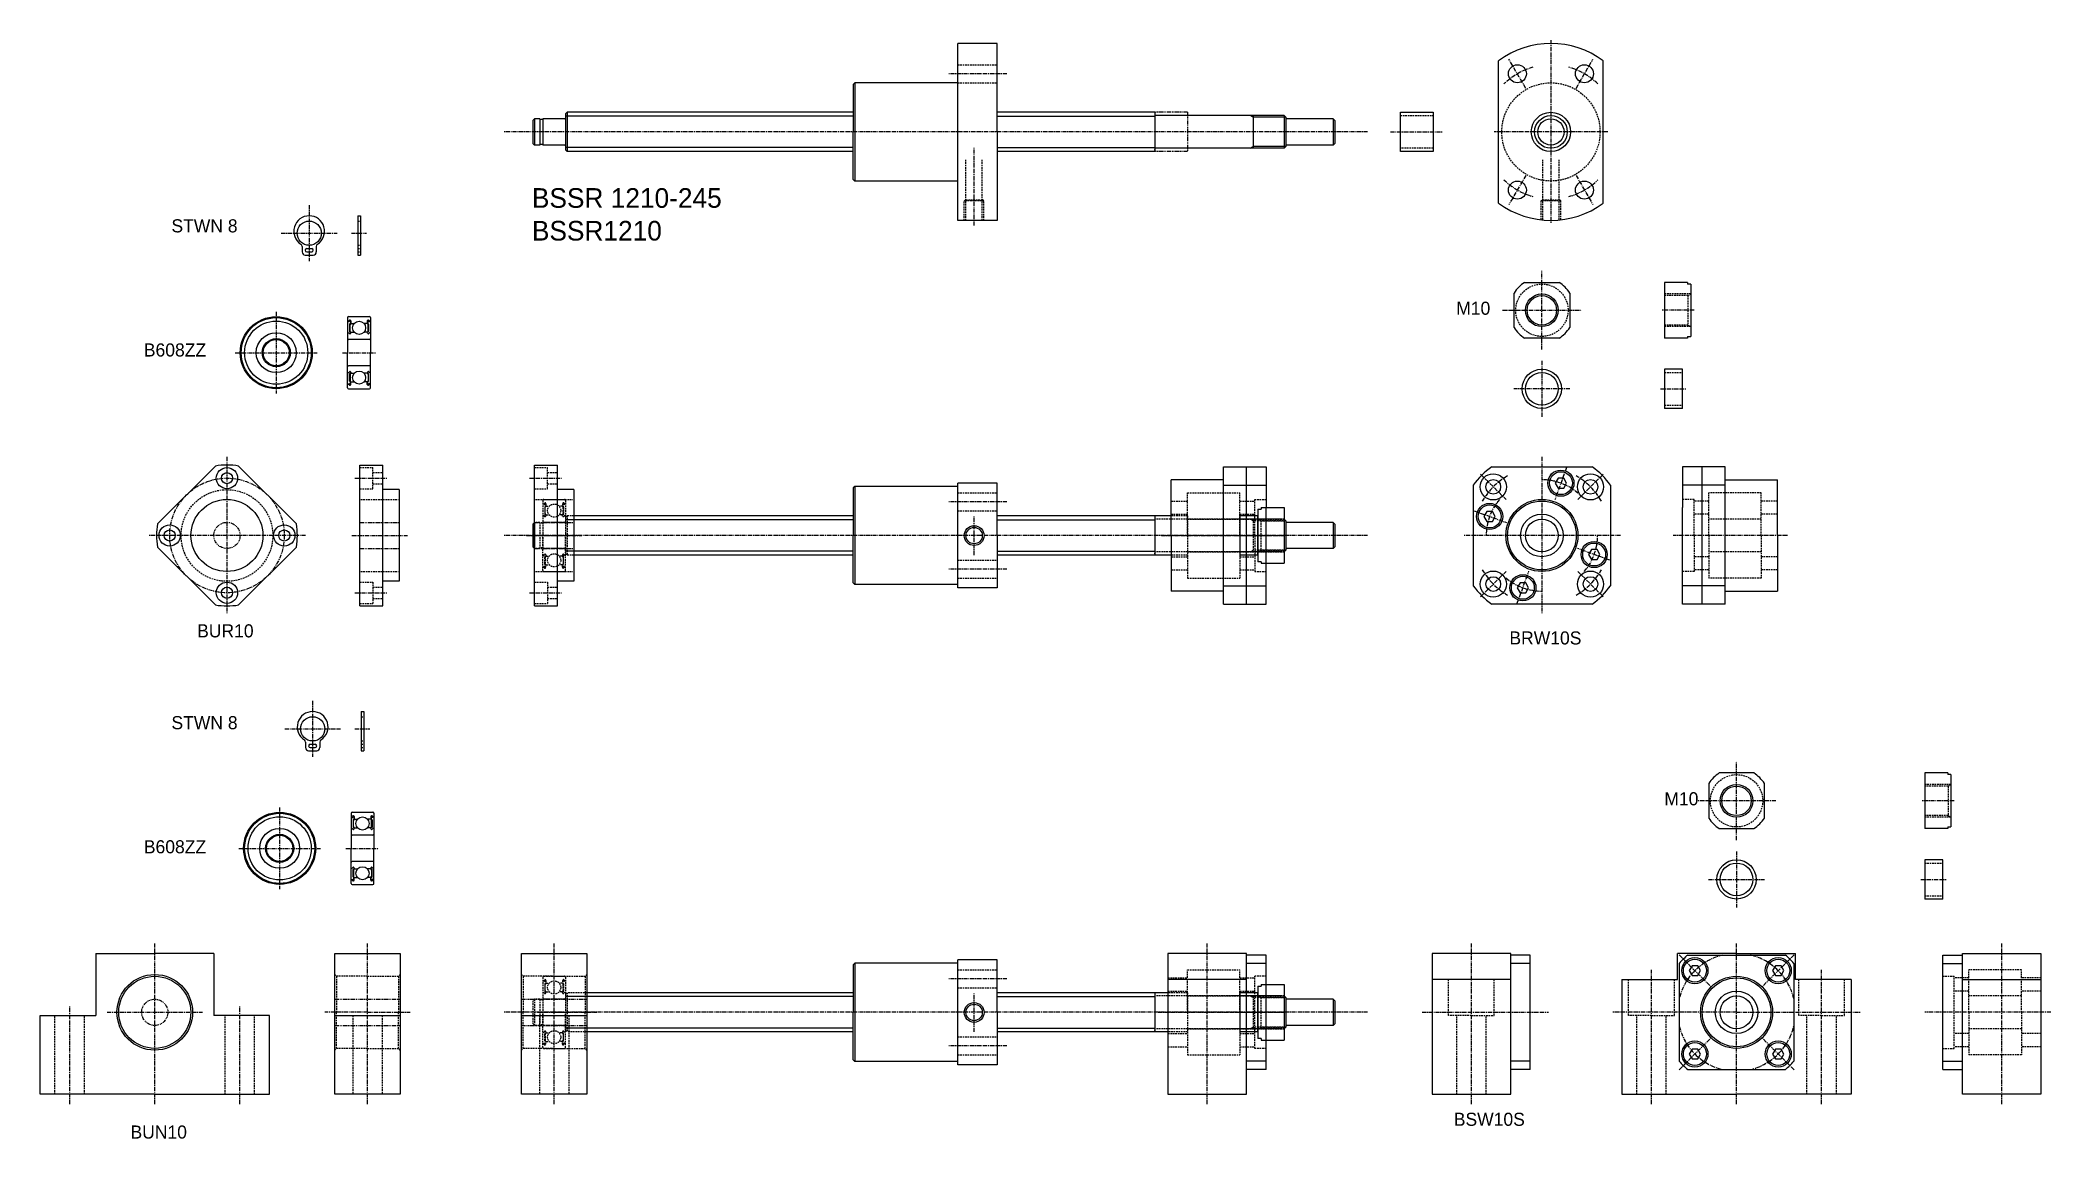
# Model space of a CAD drawing. Extents: x -131 to 484, y -252 to 84.
import ezdxf

# ---------------------------------------------------------------- set-up
doc = ezdxf.new("R2010")
doc.units = 0
for name, pattern in [('CENTER', [2, 1.25, -0.25, 0.25, -0.25]), ('DASHED', [0.75, 0.5, -0.25]), ('PHANTOM', [2.5, 1.25, -0.25, 0.25, -0.25, 0.25, -0.25])]:
    doc.linetypes.add(name, pattern=pattern)
doc.layers.get('0').update_dxf_attribs({"linetype": 'CONTINUOUS'})
doc.layers.add('CENTER', color=1, linetype='CENTER')

msp = doc.modelspace()

# ---------------------------------------------------------------- texts
at = {"color": 7, "linetype": 'CONTINUOUS'}
for s, p in [('BSSR 1210-245', (19.7, 32.53)), ('BSSR1210', (19.7, 22.53))]:
    msp.add_text(s, height=6, dxfattribs=at).set_placement(p)
for s, p in [('STWN 8', (-90.42, 25.02)), ('M10', (302.07, -0.14)), ('B608ZZ', (-98.85, -12.88)), ('BUR10', (-82.57, -98.65)), ('BRW10S', (318.32, -100.82)), ('STWN 8', (-90.42, -126.69)), ('M10', (365.65, -149.93)), ('B608ZZ', (-98.85, -164.59)), ('BSW10S', (301.33, -247.8)), ('BUN10', (-102.93, -251.7))]:
    msp.add_text(s, height=4).set_placement(p)

# ---------------------------------------------------------------- blocks, each defined once
blk = doc.blocks.new('BSSR1210')
at = {"color": 7, "linetype": 'CONTINUOUS'}
for p, q in [((-12, -27), (-12, 27)), ((0, 27), (-12, 27)), ((0, 0), (0, 27)), ((-43.5, 15), (-44, 14.5)), ((-44, 14.5), (-44, 0)), ((-12, 15), (-43.5, 15)), ((-43.5, 15), (-43.5, -15)), ((-141.3, 4), (-141.8, 3.5)), ((-141.8, 3.5), (-141.8, -3.5)), ((-141.3, 4), (-141.3, -4)), ((-139.7, 4), (-141.3, 4)), ((-139.7, 4), (-139.7, -4)), ((-138.8, 3.8), (-139.7, 3.8)), ((-138.8, 4), (-138.8, -4)), ((-131.99, 4), (-138.8, 4)), ((-131.8, 5.5), (-131.3, 6)), ((-131.8, 5.5), (-131.8, -5.5)), ((-78.8, 6), (-131.3, 6)), ((-131.3, 6), (-131.3, -6)), ((-44, 6), (-78.8, 6)), ((-44, -14.5), (-44, 0)), ((48.2, 6), (0, 6)), ((0, 0), (0, -27)), ((48.2, 6), (48.2, -6)), ((87.7, 5), (48.39, 5)), ((86.7, 5), (71.44, 5)), ((78.2, 5), (78.2, -5)), ((87.7, 5), (87.7, -5)), ((88.2, 4.5), (87.7, 5)), ((88.2, 4.5), (88.2, -4.5)), ((102.7, 4), (88.2, 4)), ((102.7, 4), (102.7, -4)), ((103.2, 3.5), (102.7, 4)), ((103.2, 3.5), (103.2, -3.5)), ((-141.3, -4), (-141.8, -3.5)), ((-139.7, -4), (-141.3, -4)), ((-138.8, -3.8), (-139.7, -3.8)), ((-132, -4), (-138.8, -4)), ((-131.8, -5.5), (-131.3, -6)), ((-78.8, -6), (-131.3, -6)), ((-44, -6), (-78.8, -6)), ((48.2, -6), (0, -6)), ((87.7, -5), (48.4, -5)), ((86.7, -5), (71.44, -5)), ((88.2, -4.5), (87.7, -5)), ((102.7, -4), (88.2, -4)), ((103.2, -3.5), (102.7, -4)), ((-43.5, -15), (-44, -14.5)), ((-12, -15), (-43.5, -15)), ((0, -27), (-12, -27))]:
    blk.add_line(p, q, dxfattribs=at)
at = {"color": 3, "linetype": 'DASHED'}
for p, q in [((-12, 20.5), (0, 20.5)), ((-12, 15), (0, 15)), ((-9.5, -27), (-9.5, -8.5)), ((-4.5, -27), (-4.5, -8.5)), ((-10, -21), (-9.5, -20.71)), ((-10, -27), (-10, -21)), ((-4, -21), (-10, -21)), ((-9.5, -20.71), (-4.5, -20.71)), ((-4, -21), (-4.5, -20.71)), ((-4, -27), (-4, -21))]:
    blk.add_line(p, q, dxfattribs=at)
at = {"color": 3, "linetype": 'CONTINUOUS'}
for p, q in [((-44, 4.8), (-131.8, 4.8)), ((0, 4.8), (48.2, 4.8)), ((78.2, 4.5), (77.33, 5)), ((88.2, 4.5), (78.2, 4.5)), ((-44, -4.8), (-131.8, -4.8)), ((0, -4.8), (48.2, -4.8)), ((77.33, -5), (78.2, -4.5)), ((88.2, -4.5), (78.2, -4.5))]:
    blk.add_line(p, q, dxfattribs=at)
at = {"color": 3, "linetype": 'PHANTOM'}
for p, q in [((58.2, 6), (48.2, 6)), ((58.2, 6), (58.2, -6)), ((58.2, -6), (48.2, -6))]:
    blk.add_line(p, q, dxfattribs=at)
at = {"color": 7, "linetype": 'CONTINUOUS'}
for centre, start, end in [((-132, 4.2), 270, 0), ((48.4, 5.2), 180, 270), ((-132, -4.2), 0, 90), ((48.4, -5.2), 90, 180)]:
    blk.add_arc(centre, 0.2, start, end, dxfattribs=at)
blk.add_point((48.2, -5.5), dxfattribs=at)
at = {"layer": 'CENTER', "color": 1, "linetype": 'CENTER'}
for p, q in [((3, 17.75), (-15, 17.75)), ((113.2, 0), (-150.8, 0)), ((-7, -28.61), (-7, -4.85))]:
    blk.add_line(p, q, dxfattribs=at)
blk = doc.blocks.new('BUN10-H')
at = {"color": 7, "linetype": 'CONTINUOUS'}
for p, q in [((-18, 0), (0, 0)), ((-18, 0), (-18, -19)), ((18, 0), (0, 0)), ((18, 0), (18, -19)), ((-35, -43), (-35, -19)), ((35, -43), (35, -19)), ((0, -43), (-35, -43)), ((0, -43), (35, -43))]:
    blk.add_line(p, q, dxfattribs=at)
at = {"color": 3, "linetype": 'DASHED'}
for p, q in [((-30.5, -43), (-30.5, -19)), ((-21.5, -43), (-21.5, -19)), ((21.5, -43), (21.5, -19)), ((30.5, -43), (30.5, -19))]:
    blk.add_line(p, q, dxfattribs=at)
at = {"color": 7, "linetype": 'CONTINUOUS'}
for points in [[(-35, -19), (-18, -19)], [(35, -19), (18, -19)]]:
    blk.add_lwpolyline(points, dxfattribs=at)
for radius in [11.55, 11]:
    blk.add_circle((0, -18), radius, dxfattribs=at)
at = {"color": 3, "linetype": 'PHANTOM'}
blk.add_circle((0, -18), 4, dxfattribs=at)
at = {"layer": 'CENTER', "color": 1, "linetype": 'CENTER'}
for p, q in [((0, -46), (0, 3)), ((-26, -46), (-26, -16)), ((-14.55, -18), (14.55, -18)), ((26, -46), (26, -16))]:
    blk.add_line(p, q, dxfattribs=at)
blk = doc.blocks.new('BUN10-V')
at = {"color": 7, "linetype": 'CONTINUOUS'}
for p, q in [((-20, -25), (-20, 18)), ((-20, 18), (0, 18)), ((0, 18), (0, -25)), ((-20, -1), (0, -1)), ((0, -25), (-20, -25))]:
    blk.add_line(p, q, dxfattribs=at)
at = {"color": 3, "linetype": 'DASHED'}
for p, q in [((-20, 11.55), (-19.45, 11)), ((-19.45, 11), (-19.45, 0)), ((-10, 11), (-19.45, 11)), ((-10, 11), (-0.55, 11)), ((0, 11.55), (-0.55, 11)), ((-0.55, 11), (-0.55, 0)), ((-19.45, -11), (-19.45, 0)), ((-0.55, -11), (-0.55, 0)), ((-14.5, -1), (-14.5, -25)), ((-5.5, -1), (-5.5, -25)), ((-20, -11.55), (-19.45, -11)), ((-10, -11), (-19.45, -11)), ((-10, -11), (-0.55, -11)), ((0, -11.55), (-0.55, -11))]:
    blk.add_line(p, q, dxfattribs=at)
at = {"color": 3, "linetype": 'PHANTOM'}
for p, q in [((-20, 4), (0, 4)), ((-20, -4), (0, -4))]:
    blk.add_line(p, q, dxfattribs=at)
at = {"layer": 'CENTER', "color": 1, "linetype": 'CENTER'}
for p, q in [((-10, -28), (-10, 21)), ((-10, 0), (-23, 0)), ((-10, 0), (3, 0))]:
    blk.add_line(p, q, dxfattribs=at)
blk = doc.blocks.new('BUR10-H')
at = {"color": 7, "linetype": 'CONTINUOUS'}
for p, q in [((-21.21, 3.54), (-3.54, 21.21)), ((21.21, 3.54), (3.54, 21.21)), ((-3.54, -21.21), (-21.21, -3.54)), ((3.54, -21.21), (21.21, -3.54))]:
    blk.add_line(p, q, dxfattribs=at)
for centre, radius in [((0, 17.5), 3.25), ((0, 17.5), 1.7), ((0, 0), 11), ((-17.5, 0), 3.25), ((-17.5, 0), 1.7), ((17.5, 0), 3.25), ((17.5, 0), 1.7), ((0, -17.5), 3.25), ((0, -17.5), 1.7)]:
    blk.add_circle(centre, radius, dxfattribs=at)
at = {"color": 3, "linetype": 'DASHED'}
blk.add_circle((0, 0), 14, dxfattribs=at)
at = {"color": 3, "linetype": 'PHANTOM'}
blk.add_circle((0, 0), 4, dxfattribs=at)
at = {"color": 7, "linetype": 'CONTINUOUS'}
for start, end in [(80.51598, 99.48402), (170.51598, 189.48402), (350.51598, 9.48402), (260.51598, 279.48402)]:
    blk.add_arc((0, 0), 21.5, start, end, dxfattribs=at)
at = {"layer": 'CENTER'}
blk.add_line((0, 24), (0, -24), dxfattribs=at)
at = {"layer": 'CENTER', "linetype": 'CENTER'}
blk.add_line((24, 0), (-24, 0), dxfattribs=at)
blk.add_circle((0, 0), 17.5, dxfattribs=at)
blk = doc.blocks.new('BUR10-V')
at = {"color": 7, "linetype": 'CONTINUOUS'}
for p, q in [((-12, -21.5), (-12, 21.5)), ((-12, 21.5), (-5, 21.5)), ((-5, -21.5), (-5, 21.5)), ((0, 14), (-5, 14)), ((0, 14), (0, -14)), ((0, -14), (-5, -14)), ((-12, -21.5), (-5, -21.5))]:
    blk.add_line(p, q, dxfattribs=at)
at = {"color": 3, "linetype": 'DASHED'}
for p, q in [((-12, 20.75), (-8, 20.75)), ((-8, 14.25), (-8, 20.75)), ((-8, 19.2), (-5, 19.2)), ((-12, 14.25), (-8, 14.25)), ((-8, 15.8), (-5, 15.8)), ((-11.7, 11), (-0.3, 11)), ((-11.7, -11), (-0.3, -11)), ((-12, -14.25), (-8, -14.25)), ((-8, -14.25), (-8, -20.75)), ((-8, -15.8), (-5, -15.8)), ((-12, -20.75), (-8, -20.75)), ((-8, -19.2), (-5, -19.2))]:
    blk.add_line(p, q, dxfattribs=at)
at = {"color": 3, "linetype": 'PHANTOM'}
for p, q in [((-12, 4), (0, 4)), ((-12, -4), (0, -4))]:
    blk.add_line(p, q, dxfattribs=at)
at = {"layer": 'CENTER', "linetype": 'CENTER'}
for p, q in [((-13.5, 17.5), (-3.5, 17.5)), ((-14.5, 0), (2.5, 0)), ((-13.5, -17.5), (-3.5, -17.5))]:
    blk.add_line(p, q, dxfattribs=at)
blk = doc.blocks.new('BSW10S-H')
at = {"color": 7, "linetype": 'CONTINUOUS'}
for p, q in [((0, 43), (-18, 43)), ((-18, 35), (-18, 43)), ((0, 43), (18, 43)), ((18, 35), (18, 43)), ((-17.5, 39.92), (-17.5, 10.08)), ((-14.92, 42.5), (14.92, 42.5)), ((17.5, 39.92), (17.5, 10.08)), ((-35, 35), (-35, 0)), ((-35, 35), (-18, 35)), ((35, 35), (18, 35)), ((35, 35), (35, 0)), ((-14.92, 7.5), (14.92, 7.5)), ((-35, 0), (0, 0)), ((35, 0), (0, 0))]:
    blk.add_line(p, q, dxfattribs=at)
at = {"color": 3, "linetype": 'DASHED'}
for p, q in [((-33, 24), (-33, 35)), ((-19, 24), (-19, 35)), ((19, 24), (19, 35)), ((33, 24), (33, 35)), ((-26, 24), (-33, 24)), ((-30.5, 0), (-30.5, 24)), ((-26, 24), (-19, 24)), ((-21.5, 0), (-21.5, 24)), ((26, 24), (19, 24)), ((21.5, 0), (21.5, 24)), ((26, 24), (33, 24)), ((30.5, 0), (30.5, 24))]:
    blk.add_line(p, q, dxfattribs=at)
for points in [[(-13.59, 39.23), (-14.46, 37.73), (-13.59, 36.23), (-11.86, 36.23), (-11, 37.73), (-11.86, 39.23)], [(11.86, 39.23), (11, 37.73), (11.86, 36.23), (13.59, 36.23), (14.46, 37.73), (13.59, 39.23)], [(-13.59, 13.77), (-14.46, 12.27), (-13.59, 10.77), (-11.86, 10.77), (-11, 12.27), (-11.86, 13.77)], [(11.86, 13.77), (11, 12.27), (11.86, 10.77), (13.59, 10.77), (14.46, 12.27), (13.59, 13.77)]]:
    blk.add_lwpolyline(points, close=True)
at = {"color": 7, "linetype": 'CONTINUOUS'}
for centre, radius in [((-12.73, 37.73), 4), ((-12.73, 37.73), 3.5), ((12.73, 37.73), 4), ((12.73, 37.73), 3.5), ((0, 25), 11), ((0, 25), 6.5), ((0, 25), 5), ((-12.73, 12.27), 4), ((-12.73, 12.27), 3.5), ((12.73, 12.27), 4), ((12.73, 12.27), 3.5)]:
    blk.add_circle(centre, radius, dxfattribs=at)
blk.add_circle((0, 25), 10.5)
for start, end in [(130.45908, 139.54092), (40.45908, 49.54092), (220.45908, 229.54092), (310.45908, 319.54092)]:
    blk.add_arc((0, 25), 23, start, end, dxfattribs=at)
at = {"layer": 'CENTER', "color": 1, "linetype": 'CENTER'}
for p, q in [((0, -3), (0, 46)), ((-26, -3), (-26, 38)), ((-17.55, 42.55), (-7.9, 32.9)), ((17.55, 42.55), (7.9, 32.9)), ((26, -3), (26, 38)), ((0, 25), (-38, 25)), ((0, 25), (38, 25)), ((-17.55, 7.45), (-7.9, 17.1)), ((17.55, 7.45), (7.9, 17.1))]:
    blk.add_line(p, q, dxfattribs=at)
for start, end in [(103.5362, 166.4638), (13.5362, 76.4638), (193.5362, 256.4638), (283.5362, 346.4638)]:
    blk.add_arc((0, 25), 18, start, end, dxfattribs=at)
blk = doc.blocks.new('BSW10S-V')
at = {"color": 7, "linetype": 'CONTINUOUS'}
for p, q in [((-30, -17.5), (-30, 17.5)), ((-30, 17.5), (-24, 17.5)), ((-30, 14.92), (-24, 14.92)), ((-24, 18), (0, 18)), ((-24, 17.15), (-24, 18)), ((-24, -17.15), (-24, 17.15)), ((0, 18), (0, -25)), ((-24, 10), (0, 10)), ((-30, -14.92), (-24, -14.92)), ((-30, -17.5), (-24, -17.5)), ((-24, -25), (-24, -17.15)), ((0, -25), (-24, -25))]:
    blk.add_line(p, q, dxfattribs=at)
at = {"color": 3, "linetype": 'DASHED'}
for p, q in [((-6, 13), (-22, 13)), ((-22, 0), (-22, 13)), ((-6, 0), (-6, 13)), ((-30, 11), (-26.5, 11)), ((-26.5, -11), (-26.5, 11)), ((-22, 10.5), (-26.5, 10.5)), ((-22, 6.5), (-26.5, 6.5)), ((0, 10.5), (-6, 10.5)), ((0, 6.5), (-6, 6.5)), ((-6, 5), (-22, 5)), ((-22, 0), (-22, -13)), ((-6, 0), (-6, -13)), ((-6, -5), (-22, -5)), ((-30, -11), (-26.5, -11)), ((-22, -6.5), (-26.5, -6.5)), ((-22, -10.5), (-26.5, -10.5)), ((0, -6.5), (-6, -6.5)), ((0, -10.5), (-6, -10.5)), ((-6, -13), (-22, -13))]:
    blk.add_line(p, q, dxfattribs=at)
at = {"layer": 'CENTER', "color": 1, "linetype": 'CENTER'}
for p, q in [((-12, -28), (-12, 21)), ((3, 0), (-35.5, 0))]:
    blk.add_line(p, q, dxfattribs=at)
blk = doc.blocks.new('M10NAT-V')
at = {"color": 7, "linetype": 'CONTINUOUS'}
for p, q in [((7, 8.5), (0, 8.5)), ((0, 8.5), (0, -8.5)), ((7, 8.5), (7, 8)), ((8, 8), (7, 8)), ((8, 8), (8, -8)), ((7, -8.5), (0, -8.5)), ((7, -8), (7, -8.5)), ((7, -8), (8, -8))]:
    blk.add_line(p, q, dxfattribs=at)
at = {"color": 3, "linetype": 'DASHED'}
for p, q in [((8, 5), (0, 5)), ((7.13, 4.5), (0, 4.5)), ((7.13, 4.5), (8, 5)), ((7.13, 4.5), (7.13, -4.5)), ((7.13, -4.5), (0, -4.5)), ((8, -5), (0, -5)), ((7.13, -4.5), (8, -5))]:
    blk.add_line(p, q, dxfattribs=at)
at = {"layer": 'CENTER', "color": 1, "linetype": 'CENTER'}
blk.add_line((9, 0), (-1, 0), dxfattribs=at)
blk = doc.blocks.new('BRW10S-V')
at = {"color": 7, "linetype": 'CONTINUOUS'}
for p, q in [((-29, 21), (-29, 8.5)), ((-16, 21), (-29, 21)), ((-23, -21), (-23, 21)), ((-16, -21), (-16, 21)), ((-16, 15.33), (-29, 15.33)), ((-16, 17), (0, 17)), ((0, 0), (0, 17)), ((-29, -8.5), (-29, 8.5)), ((0, 0), (0, -17)), ((-29, -21), (-29, -8.5)), ((-16, -15.33), (-29, -15.33)), ((-16, -17), (0, -17)), ((-16, -21), (-29, -21))]:
    blk.add_line(p, q, dxfattribs=at)
at = {"color": 3, "linetype": 'DASHED'}
for p, q in [((-5, 13), (-21, 13)), ((-21, 0), (-21, 13)), ((-5, 0), (-5, 13)), ((-25.5, 11), (-29, 11)), ((-25.5, 0), (-25.5, 11)), ((-21, 10.5), (-25.5, 10.5)), ((-21, 6.5), (-25.5, 6.5)), ((0, 10.5), (-5, 10.5)), ((0, 6.5), (-5, 6.5)), ((-25.5, 0), (-25.5, -11)), ((-5, 5), (-21, 5)), ((-21, 0), (-21, -13)), ((-5, 0), (-5, -13)), ((-5, -5), (-21, -5)), ((-25.5, -11), (-29, -11)), ((-21, -6.5), (-25.5, -6.5)), ((-21, -10.5), (-25.5, -10.5)), ((0, -6.5), (-5, -6.5)), ((0, -10.5), (-5, -10.5)), ((-5, -13), (-21, -13))]:
    blk.add_line(p, q, dxfattribs=at)
at = {"layer": 'CENTER', "color": 1, "linetype": 'CENTER'}
blk.add_line((3, 0), (-31.85, 0), dxfattribs=at)
blk = doc.blocks.new('BRW10S-H')
at = {"color": 7, "linetype": 'CONTINUOUS'}
for p, q in [((-15.33, 21), (15.33, 21)), ((-21, 15.33), (-21, -15.33)), ((21, 15.33), (21, -15.33)), ((15.33, -21), (-15.33, -21))]:
    blk.add_line(p, q, dxfattribs=at)
for points in [[(4.95, 17.47), (4.08, 15.97), (4.95, 14.47), (6.68, 14.47), (7.55, 15.97), (6.68, 17.47)], [(-16.84, 7.31), (-17.71, 5.81), (-16.84, 4.31), (-15.11, 4.31), (-14.24, 5.81), (-15.11, 7.31)], [(15.11, -4.31), (14.24, -5.81), (15.11, -7.31), (16.84, -7.31), (17.71, -5.81), (16.84, -4.31)], [(-6.68, -14.47), (-7.55, -15.97), (-6.68, -17.47), (-4.95, -17.47), (-4.08, -15.97), (-4.95, -14.47)]]:
    blk.add_lwpolyline(points, close=True)
for centre, radius in [((-14.85, 14.85), 4), ((5.81, 15.97), 4), ((14.85, 14.85), 4), ((-14.85, 14.85), 2.25), ((14.85, 14.85), 2.25), ((-15.97, 5.81), 4), ((0, 0), 6.5), ((0, 0), 5), ((15.97, -5.81), 4), ((-14.85, -14.85), 4), ((-5.81, -15.97), 4), ((14.85, -14.85), 4), ((-14.85, -14.85), 2.25), ((14.85, -14.85), 2.25)]:
    blk.add_circle(centre, radius, dxfattribs=at)
for centre, radius in [((5.81, 15.97), 3.5), ((-15.97, 5.81), 3.5), ((0, 0), 11), ((0, 0), 10.5), ((15.97, -5.81), 3.5), ((-5.81, -15.97), 3.5)]:
    blk.add_circle(centre, radius)
for start, end in [(126.12893, 143.87107), (36.12893, 53.87107), (216.12893, 233.87107), (306.12893, 323.87107)]:
    blk.add_arc((0, 0), 26, start, end, dxfattribs=at)
at = {"layer": 'CENTER', "color": 1, "linetype": 'CENTER'}
for p, q in [((-18.74, 18.74), (-10.96, 10.96)), ((0, 24), (0, -24)), ((7.54, 20.72), (3.95, 10.85)), ((18.74, 18.74), (10.96, 10.96)), ((-20.72, 7.54), (-10.85, 3.95)), ((24, 0), (-24, 0)), ((20.72, -7.54), (10.85, -3.95)), ((-18.74, -18.74), (-10.96, -10.96)), ((-7.54, -20.72), (-3.95, -10.85)), ((18.74, -18.74), (10.96, -10.96))]:
    blk.add_line(p, q, dxfattribs=at)
for start, end in [(119.95074, 150.04926), (29.95074, 60.04926), (209.95074, 240.04926), (299.95074, 330.04926)]:
    blk.add_arc((0, 0), 21, start, end, dxfattribs=at)
at = {"layer": 'CENTER'}
for start, end in [(49.6715, 90.3285), (139.6715, 180.3285), (319.6715, 0.3285), (229.6715, 270.3285)]:
    blk.add_arc((0, 0), 17, start, end, dxfattribs=at)
blk = doc.blocks.new('SP10S')
at = {"color": 7, "linetype": 'CONTINUOUS'}
for p, q in [((0, 6), (0, -6)), ((5.5, 6), (0, 6)), ((5.5, -6), (5.5, 6)), ((5.5, -6), (0, -6))]:
    blk.add_line(p, q, dxfattribs=at)
at = {"color": 3, "linetype": 'DASHED'}
for p, q in [((0, 5), (5.5, 5)), ((0, -5), (5.5, -5))]:
    blk.add_line(p, q, dxfattribs=at)
at = {"layer": 'CENTER', "color": 1, "linetype": 'CENTER'}
blk.add_line((-1.25, 0), (6.75, 0), dxfattribs=at)
blk = doc.blocks.new('B608ZZ')
at = {"color": 3, "linetype": 'DASHED'}
for p, q in [((0, 10.7), (0, 0)), ((0, 9.75), (0.1, 9.65)), ((0.1, 9.65), (0.33, 9.65)), ((0.3, 11), (6.7, 11)), ((0.33, 9.65), (0.44, 9.83)), ((0.38, 9.47), (0.5, 9.4)), ((0.45, 9.58), (0.56, 9.77)), ((0.56, 9.52), (0.45, 9.58)), ((0.5, 9.4), (0.56, 9.52)), ((0.87, 8.95), (0.6, 8.68)), ((0.6, 8.68), (0.6, 6.5)), ((1, 8.89), (0.73, 8.63)), ((0.73, 6.5), (0.73, 8.63)), ((0.93, 6.5), (0.73, 6.5)), ((0.73, 6.36), (0.93, 6.36)), ((0.87, 9.68), (0.87, 8.95)), ((0.93, 6.36), (0.93, 6.5)), ((0.93, 5.92), (1.04, 6.21)), ((1, 9.68), (1, 8.89)), ((1, 9.05), (1.1, 8.95)), ((1.04, 6.21), (1.14, 6.3)), ((1.1, 8.95), (2.02, 8.95)), ((1.14, 6.3), (1.98, 6.3)), ((5.9, 8.95), (4.98, 8.95)), ((5.86, 6.3), (5.02, 6.3)), ((5.96, 6.21), (5.86, 6.3)), ((6, 9.05), (5.9, 8.95)), ((6.07, 5.92), (5.96, 6.21)), ((6, 9.68), (6, 8.89)), ((6, 8.89), (6.27, 8.63)), ((6.07, 6.5), (6.27, 6.5)), ((6.07, 6.36), (6.07, 6.5)), ((6.27, 6.36), (6.07, 6.36)), ((6.13, 9.68), (6.13, 8.95)), ((6.13, 8.95), (6.4, 8.68)), ((6.27, 6.5), (6.27, 8.63)), ((6.4, 8.68), (6.4, 6.5)), ((6.55, 9.58), (6.44, 9.77)), ((6.44, 9.52), (6.55, 9.58)), ((6.5, 9.4), (6.44, 9.52)), ((6.62, 9.47), (6.5, 9.4)), ((6.67, 9.65), (6.56, 9.83)), ((6.9, 9.65), (6.67, 9.65)), ((7, 9.75), (6.9, 9.65)), ((7, 10.7), (7, 0)), ((0, 6), (0.1, 6.1)), ((0, -10.7), (0, 0)), ((0.1, 6.1), (0.33, 6.1)), ((6.7, 4), (0.3, 4)), ((0.33, 6.1), (0.55, 5.84)), ((6.67, 6.1), (6.45, 5.84)), ((6.9, 6.1), (6.67, 6.1)), ((7, 6), (6.9, 6.1)), ((7, -10.7), (7, 0)), ((0, -6), (0.1, -6.1)), ((0.1, -6.1), (0.33, -6.1)), ((6.7, -4), (0.3, -4)), ((0.33, -6.1), (0.55, -5.84)), ((0.93, -5.92), (1.04, -6.21)), ((6.07, -5.92), (5.96, -6.21)), ((6.67, -6.1), (6.45, -5.84)), ((6.9, -6.1), (6.67, -6.1)), ((7, -6), (6.9, -6.1)), ((7, -5.35), (7, -5.35)), ((0, -9.75), (0.1, -9.65)), ((0.1, -9.65), (0.33, -9.65)), ((0.3, -11), (6.7, -11)), ((0.33, -9.65), (0.44, -9.83)), ((0.38, -9.47), (0.5, -9.4)), ((0.56, -9.52), (0.45, -9.58)), ((0.45, -9.58), (0.56, -9.77)), ((0.5, -9.4), (0.56, -9.52)), ((0.6, -8.68), (0.6, -6.5)), ((0.87, -8.95), (0.6, -8.68)), ((0.73, -6.36), (0.93, -6.36)), ((0.73, -6.5), (0.73, -8.63)), ((0.93, -6.5), (0.73, -6.5)), ((1, -8.89), (0.73, -8.63)), ((0.87, -9.68), (0.87, -8.95)), ((0.93, -6.36), (0.93, -6.5)), ((1, -9.68), (1, -8.89)), ((1, -9.05), (1.1, -8.95)), ((1.04, -6.21), (1.14, -6.3)), ((1.1, -8.95), (2.02, -8.95)), ((1.14, -6.3), (1.98, -6.3)), ((5.9, -8.95), (4.98, -8.95)), ((5.86, -6.3), (5.02, -6.3)), ((5.96, -6.21), (5.86, -6.3)), ((6, -9.05), (5.9, -8.95)), ((6, -8.89), (6.27, -8.63)), ((6, -9.68), (6, -8.89)), ((6.27, -6.36), (6.07, -6.36)), ((6.07, -6.36), (6.07, -6.5)), ((6.07, -6.5), (6.27, -6.5)), ((6.13, -8.95), (6.4, -8.68)), ((6.13, -9.68), (6.13, -8.95)), ((6.27, -6.5), (6.27, -8.63)), ((6.4, -8.68), (6.4, -6.5)), ((6.5, -9.4), (6.44, -9.52)), ((6.44, -9.52), (6.55, -9.58)), ((6.55, -9.58), (6.44, -9.77)), ((6.62, -9.47), (6.5, -9.4)), ((6.67, -9.65), (6.56, -9.83)), ((6.9, -9.65), (6.67, -9.65)), ((7, -9.75), (6.9, -9.65)), ((7, -8.03), (7, -8.02))]:
    blk.add_line(p, q, dxfattribs=at)
for centre in [(3.5, 7.6), (3.5, -7.6)]:
    blk.add_circle(centre, 2, dxfattribs=at)
for centre, radius, start, end in [((0.3, 10.7), 0.3, 90, 180), ((0.45, 9.58), 0.133, 149.9969, 240.00125), ((0.7, 9.68), 0.299, 0, 150.00017), ((0.7, 9.68), 0.166, 0, 150.00436), ((0.73, 6.5), 0.133, 180.00005, 270.00003), ((6.3, 9.68), 0.299, 29.99983, 180), ((6.3, 9.68), 0.166, 29.99564, 180), ((6.27, 6.5), 0.133, 269.99997, 359.99995), ((6.55, 9.58), 0.133, 299.99875, 30.0031), ((6.7, 10.7), 0.3, 0, 90), ((0.3, 4.3), 0.3, 180, 270), ((0.72, 5.98), 0.224, 220.00096, 343.1517), ((6.28, 5.98), 0.224, 196.8483, 319.99904), ((6.7, 4.3), 0.3, 270, 0), ((0.3, -4.3), 0.3, 90, 180), ((0.72, -5.98), 0.224, 16.8483, 139.99904), ((6.28, -5.98), 0.224, 40.00096, 163.1517), ((6.7, -4.3), 0.3, 0, 90), ((0.3, -10.7), 0.3, 180, 270), ((0.45, -9.58), 0.133, 119.99875, 210.0031), ((0.7, -9.68), 0.299, 209.99983, 0), ((0.7, -9.68), 0.166, 209.99564, 0), ((0.73, -6.5), 0.133, 89.99997, 179.99995), ((6.3, -9.68), 0.299, 180, 330.00017), ((6.3, -9.68), 0.166, 180, 330.00436), ((6.27, -6.5), 0.133, 0.00005, 90.00003), ((6.55, -9.58), 0.133, 329.9969, 60.00125), ((6.7, -10.7), 0.3, 270, 0)]:
    blk.add_arc(centre, radius, start, end, dxfattribs=at)
at = {"layer": 'CENTER', "color": 1, "linetype": 'CENTER'}
blk.add_line((-1.56, 0), (8.49, 0), dxfattribs=at)
blk = doc.blocks.new('BSSR1210-2')
at = {"color": 7, "linetype": 'CONTINUOUS'}
for p, q in [((-43.5, 15), (-44, 14.5)), ((-44, 14.5), (-44, 0)), ((-12, 15), (-43.5, 15)), ((-43.5, 15), (-43.5, -15)), ((-12, -16), (-12, 16)), ((0, 16), (-12, 16)), ((0, 0), (0, 16)), ((-141.3, 4), (-141.8, 3.5)), ((-141.8, 3.5), (-141.8, -3.5)), ((-141.3, 4), (-141.3, -4)), ((-78.8, 6), (-129.3, 6)), ((-44, 6), (-78.8, 6)), ((-44, -14.5), (-44, 0)), ((48.2, 6), (0, 6)), ((0, 0), (0, -16)), ((48.2, 6), (48.2, -6)), ((53.2, 6), (48.2, 6)), ((87.7, 5), (87.7, -5)), ((88.2, 4.5), (87.7, 5)), ((88.2, 4.5), (88.2, -4.5)), ((102.7, 4), (88.2, 4)), ((102.7, 4), (102.7, -4)), ((103.2, 3.5), (102.7, 4)), ((103.2, 3.5), (103.2, -3.5)), ((-141.3, -4), (-141.8, -3.5)), ((-78.8, -6), (-129.3, -6)), ((-44, -6), (-78.8, -6)), ((48.2, -6), (0, -6)), ((53.2, -6), (48.2, -6)), ((88.2, -4.5), (87.7, -5)), ((102.7, -4), (88.2, -4)), ((103.2, -3.5), (102.7, -4)), ((-43.5, -15), (-44, -14.5)), ((-12, -15), (-43.5, -15)), ((0, -16), (-12, -16))]:
    blk.add_line(p, q, dxfattribs=at)
at = {"color": 3, "linetype": 'DASHED'}
for p, q in [((-12, 13), (0, 13)), ((-12, 7.5), (0, 7.5)), ((-139.7, 4), (-141.3, 4)), ((-139.7, 4), (-139.7, -4)), ((-138.8, 3.8), (-139.7, 3.8)), ((-131.99, 4), (-138.8, 4)), ((-138.8, 4), (-138.8, -4)), ((-131.8, 5.5), (-131.3, 6)), ((-131.8, 5.5), (-131.8, -5.5)), ((-131.3, 6), (-131.3, -6)), ((-129.3, 6), (-131.3, 6)), ((58.2, 5), (48.39, 5)), ((58.2, 6), (53.2, 6)), ((58.2, 6), (58.2, -6)), ((87.7, 5), (58.2, 5)), ((86.7, 5), (71.44, 5)), ((78.2, 4.5), (77.33, 5)), ((78.2, 5), (78.2, -5)), ((88.2, 4.5), (78.2, 4.5)), ((-139.7, -4), (-141.3, -4)), ((-138.8, -3.8), (-139.7, -3.8)), ((-132, -4), (-138.8, -4)), ((-131.8, -5.5), (-131.3, -6)), ((-129.3, -6), (-131.3, -6)), ((58.2, -5), (48.4, -5)), ((58.2, -6), (53.2, -6)), ((87.7, -5), (58.2, -5)), ((86.7, -5), (71.44, -5)), ((77.33, -5), (78.2, -4.5)), ((88.2, -4.5), (78.2, -4.5)), ((-12, -7.5), (0, -7.5)), ((-12, -13), (0, -13))]:
    blk.add_line(p, q, dxfattribs=at)
at = {"color": 3, "linetype": 'CONTINUOUS'}
for p, q in [((-44, 4.8), (-131.8, 4.8)), ((0, 4.8), (48.2, 4.8)), ((-44, -4.8), (-131.8, -4.8)), ((0, -4.8), (48.2, -4.8))]:
    blk.add_line(p, q, dxfattribs=at)
blk.add_circle((-7, -0.04), 3.02, dxfattribs=at)
at = {"color": 7, "linetype": 'CONTINUOUS'}
blk.add_circle((-7, -0.04), 2.5, dxfattribs=at)
at = {"color": 3, "linetype": 'DASHED'}
for centre, start, end in [((-132, 4.2), 270, 0), ((48.4, 5.2), 180, 270), ((-132, -4.2), 0, 90), ((48.4, -5.2), 90, 180)]:
    blk.add_arc(centre, 0.2, start, end, dxfattribs=at)
at = {"color": 7, "linetype": 'CONTINUOUS'}
blk.add_point((48.2, -5.5), dxfattribs=at)
at = {"layer": 'CENTER', "color": 1, "linetype": 'CENTER'}
for p, q in [((3, 10.25), (-15, 10.25)), ((113.2, 0), (-150.8, 0)), ((-7, -5.98), (-7, 5.9)), ((3, -10.25), (-15, -10.25))]:
    blk.add_line(p, q, dxfattribs=at)
blk = doc.blocks.new('BSSR1210-3')
at = {"color": 7, "linetype": 'CONTINUOUS'}
for p, q in [((-43.5, 15), (-44, 14.5)), ((-44, 14.5), (-44, 0)), ((-12, 15), (-43.5, 15)), ((-43.5, 15), (-43.5, -15)), ((-12, -16), (-12, 16)), ((0, 16), (-12, 16)), ((0, 0), (0, 16)), ((-78.8, 6), (-125.3, 6)), ((-44, 6), (-78.8, 6)), ((-44, -14.5), (-44, 0)), ((48.2, 6), (0, 6)), ((0, 0), (0, -16)), ((48.2, 6), (48.2, -6)), ((52.2, 6), (48.2, 6)), ((87.7, 5), (87.7, -5)), ((88.2, 4.5), (87.7, 5)), ((88.2, 4.5), (88.2, -4.5)), ((102.7, 4), (88.2, 4)), ((103.2, 3.5), (102.7, 4)), ((102.7, 4), (102.7, -4)), ((103.2, 3.5), (103.2, -3.5)), ((-78.8, -6), (-125.3, -6)), ((-44, -6), (-78.8, -6)), ((48.2, -6), (0, -6)), ((52.2, -6), (48.2, -6)), ((88.2, -4.5), (87.7, -5)), ((102.7, -4), (88.2, -4)), ((103.2, -3.5), (102.7, -4)), ((-43.5, -15), (-44, -14.5)), ((-12, -15), (-43.5, -15)), ((0, -16), (-12, -16))]:
    blk.add_line(p, q, dxfattribs=at)
at = {"color": 3, "linetype": 'DASHED'}
for p, q in [((-12, 13), (0, 13)), ((-12, 7.5), (0, 7.5)), ((-141.3, 4), (-141.8, 3.5)), ((-141.8, 3.5), (-141.8, -3.5)), ((-139.7, 4), (-141.3, 4)), ((-141.3, 4), (-141.3, -4)), ((-139.7, 4), (-139.7, -4)), ((-138.8, 3.8), (-139.7, 3.8)), ((-131.99, 4), (-138.8, 4)), ((-138.8, 4), (-138.8, -4)), ((-131.8, 5.5), (-131.3, 6)), ((-131.8, 5.5), (-131.8, -5.5)), ((-131.3, 6), (-131.3, -6)), ((-125.3, 6), (-131.3, 6)), ((58.2, 5), (48.39, 5)), ((58.2, 6), (52.2, 6)), ((58.2, 6), (58.2, -6)), ((87.7, 5), (58.2, 5)), ((86.7, 5), (71.44, 5)), ((78.2, 4.5), (77.33, 5)), ((78.2, 5), (78.2, -5)), ((88.2, 4.5), (78.2, 4.5)), ((-141.3, -4), (-141.8, -3.5)), ((-139.7, -4), (-141.3, -4)), ((-138.8, -3.8), (-139.7, -3.8)), ((-132, -4), (-138.8, -4)), ((-131.8, -5.5), (-131.3, -6)), ((-125.3, -6), (-131.3, -6)), ((58.2, -5), (48.4, -5)), ((58.2, -6), (52.2, -6)), ((87.7, -5), (58.2, -5)), ((86.7, -5), (71.44, -5)), ((77.33, -5), (78.2, -4.5)), ((88.2, -4.5), (78.2, -4.5)), ((-12, -7.5), (0, -7.5)), ((-12, -13), (0, -13))]:
    blk.add_line(p, q, dxfattribs=at)
at = {"color": 3, "linetype": 'CONTINUOUS'}
for p, q in [((-44, 4.8), (-131.8, 4.8)), ((0, 4.8), (48.2, 4.8)), ((-44, -4.8), (-131.8, -4.8)), ((0, -4.8), (48.2, -4.8))]:
    blk.add_line(p, q, dxfattribs=at)
blk.add_circle((-7, -0.04), 3.02, dxfattribs=at)
at = {"color": 7, "linetype": 'CONTINUOUS'}
blk.add_circle((-7, -0.04), 2.5, dxfattribs=at)
at = {"color": 3, "linetype": 'DASHED'}
for centre, start, end in [((-132, 4.2), 270, 0), ((48.4, 5.2), 180, 270), ((-132, -4.2), 0, 90), ((48.4, -5.2), 90, 180)]:
    blk.add_arc(centre, 0.2, start, end, dxfattribs=at)
at = {"color": 7, "linetype": 'CONTINUOUS'}
blk.add_point((48.2, -5.5), dxfattribs=at)
at = {"layer": 'CENTER', "color": 1, "linetype": 'CENTER'}
for p, q in [((3, 10.25), (-15, 10.25)), ((113.2, 0), (-150.8, 0)), ((-7, -5.98), (-7, 5.9)), ((3, -10.25), (-15, -10.25))]:
    blk.add_line(p, q, dxfattribs=at)

# ---------------------------------------------------------------- linework, layer by layer
at = {"color": 7, "linetype": 'CONTINUOUS'}
for p, q in [((315, 33.95), (315, 77.45)), ((347, 33.95), (347, 77.45)), ((285, 49.7), (285, 61.7)), ((285, 61.7), (295, 61.7)), ((295, 61.7), (295, 49.7)), ((295, 49.7), (285, 49.7)), ((-33.5, 30.08), (-33.5, 18.08)), ((-33.5, 30.08), (-32.7, 30.08)), ((-32.7, 30.08), (-32.7, 18.08)), ((-50.48, 20.68), (-50.48, 19.08)), ((-49.08, 20.08), (-47.58, 20.08)), ((-49.08, 19.08), (-47.58, 19.08)), ((-48.33, 21.08), (-48.33, 20.08)), ((-48.33, 19.08), (-48.33, 18.08)), ((-46.18, 20.68), (-46.18, 19.08)), ((-49.58, 18.08), (-47.08, 18.08)), ((-33.5, 18.08), (-32.7, 18.08)), ((319.74, -4.03), (319.74, 6.51)), ((322.98, 9.74), (333.51, 9.74)), ((336.74, 6.51), (336.74, -4.03)), ((333.51, -7.26), (322.98, -7.26)), ((-32.45, -121.28), (-32.45, -133.28)), ((-32.45, -121.28), (-31.65, -121.28)), ((-31.65, -121.28), (-31.65, -133.28)), ((-49.43, -130.68), (-49.43, -132.28)), ((-48.53, -133.28), (-46.03, -133.28)), ((-48.03, -131.28), (-46.53, -131.28)), ((-48.03, -132.28), (-46.53, -132.28)), ((-47.28, -130.28), (-47.28, -131.28)), ((-47.28, -132.28), (-47.28, -133.28)), ((-45.13, -130.68), (-45.13, -132.28)), ((-32.45, -133.28), (-31.65, -133.28)), ((392.97, -140.05), (382.44, -140.05)), ((452.21, -140.05), (445.21, -140.05)), ((445.21, -140.05), (445.21, -157.05)), ((452.21, -140.05), (452.21, -140.55)), ((453.21, -140.55), (452.21, -140.55)), ((453.21, -140.55), (453.21, -156.55)), ((379.21, -143.28), (379.21, -153.82)), ((396.21, -153.82), (396.21, -143.28)), ((382.44, -157.05), (392.97, -157.05)), ((452.21, -157.05), (445.21, -157.05)), ((452.21, -156.55), (453.21, -156.55)), ((452.21, -156.55), (452.21, -157.05)), ((450.71, -166.55), (445.21, -166.55)), ((445.21, -166.55), (445.21, -178.55)), ((450.71, -178.55), (450.71, -166.55)), ((450.71, -178.55), (445.21, -178.55)), ((294.71, -195.14), (294.71, -238.14)), ((318.71, -195.14), (294.71, -195.14)), ((318.71, -195.99), (318.71, -195.14)), ((324.71, -195.64), (318.71, -195.64)), ((318.71, -230.29), (318.71, -195.99)), ((324.71, -230.64), (324.71, -195.64)), ((324.71, -198.21), (318.71, -198.21)), ((318.71, -203.14), (294.71, -203.14)), ((324.71, -228.06), (318.71, -228.06)), ((318.71, -238.14), (318.71, -230.29)), ((324.71, -230.64), (318.71, -230.64)), ((294.71, -238.14), (318.71, -238.14))]:
    msp.add_line(p, q, dxfattribs=at)
at = {"color": 3, "linetype": 'DASHED'}
for p, q in [((285, 60.7), (295, 60.7)), ((295, 50.7), (285, 50.7)), ((328.5, 28.82), (328.5, 47.2)), ((333.5, 28.82), (333.5, 47.2)), ((328, 34.7), (328.5, 34.99)), ((328, 28.87), (328, 34.7)), ((334, 34.7), (328, 34.7)), ((328.5, 34.99), (333.5, 34.99)), ((334, 34.7), (333.5, 34.99)), ((334, 28.87), (334, 34.7)), ((-33.5, 28.48), (-32.7, 28.48)), ((-33.5, 21.08), (-32.7, 21.08)), ((-33.5, 20.08), (-32.7, 20.08)), ((-33.5, 19.08), (-32.7, 19.08)), ((-32.45, -122.88), (-31.65, -122.88)), ((-32.45, -130.28), (-31.65, -130.28)), ((-32.45, -131.28), (-31.65, -131.28)), ((-32.45, -132.28), (-31.65, -132.28)), ((453.21, -143.55), (445.21, -143.55)), ((452.34, -144.05), (445.21, -144.05)), ((452.34, -144.05), (453.21, -143.55)), ((452.34, -144.05), (452.34, -153.05)), ((452.34, -153.05), (445.21, -153.05)), ((453.21, -153.55), (445.21, -153.55)), ((452.34, -153.05), (453.21, -153.55)), ((445.21, -167.55), (450.71, -167.55)), ((445.21, -177.55), (450.71, -177.55)), ((299.71, -214.14), (299.71, -203.14)), ((313.71, -214.14), (313.71, -203.14)), ((306.71, -214.14), (299.71, -214.14)), ((302.21, -238.14), (302.21, -214.14)), ((306.71, -214.14), (313.71, -214.14)), ((311.21, -238.14), (311.21, -214.14))]:
    msp.add_line(p, q, dxfattribs=at)
for p, q in [((-36.6, -1.01), (-36.6, -11.71)), ((-36.6, -1.96), (-36.5, -2.06)), ((-36.6, -5.71), (-36.5, -5.61)), ((-36.5, -2.06), (-36.27, -2.06)), ((-36.5, -5.61), (-36.27, -5.61)), ((-36.3, -0.71), (-29.9, -0.71)), ((-36.27, -2.06), (-36.16, -1.88)), ((-36.27, -5.61), (-36.05, -5.87)), ((-36.22, -2.24), (-36.1, -2.31)), ((-36.15, -2.13), (-36.04, -1.94)), ((-36.04, -2.19), (-36.15, -2.13)), ((-36.1, -2.31), (-36.04, -2.19)), ((-35.74, -2.76), (-36, -3.03)), ((-36, -3.03), (-36, -5.21)), ((-35.6, -2.81), (-35.87, -3.08)), ((-35.87, -5.21), (-35.87, -3.08)), ((-35.67, -5.21), (-35.87, -5.21)), ((-35.87, -5.34), (-35.67, -5.34)), ((-35.74, -2.03), (-35.74, -2.76)), ((-35.67, -5.34), (-35.67, -5.21)), ((-35.67, -5.79), (-35.56, -5.5)), ((-35.6, -2.03), (-35.6, -2.81)), ((-35.6, -2.66), (-35.5, -2.76)), ((-35.56, -5.5), (-35.46, -5.41)), ((-35.5, -2.76), (-34.58, -2.76)), ((-35.46, -5.41), (-34.62, -5.41)), ((-30.7, -2.76), (-31.63, -2.76)), ((-30.74, -5.41), (-31.58, -5.41)), ((-30.64, -5.5), (-30.74, -5.41)), ((-30.6, -2.66), (-30.7, -2.76)), ((-30.54, -5.79), (-30.64, -5.5)), ((-30.6, -2.03), (-30.6, -2.81)), ((-30.6, -2.81), (-30.34, -3.08)), ((-30.54, -5.21), (-30.34, -5.21)), ((-30.54, -5.34), (-30.54, -5.21)), ((-30.34, -5.34), (-30.54, -5.34)), ((-30.47, -2.03), (-30.47, -2.76)), ((-30.47, -2.76), (-30.2, -3.03)), ((-30.34, -5.21), (-30.34, -3.08)), ((-30.2, -3.03), (-30.2, -5.21)), ((-30.17, -2.19), (-30.05, -2.13)), ((-30.1, -2.31), (-30.17, -2.19)), ((-30.05, -2.13), (-30.16, -1.94)), ((-29.94, -5.61), (-30.15, -5.87)), ((-29.98, -2.24), (-30.1, -2.31)), ((-29.94, -2.06), (-30.04, -1.88)), ((-29.7, -2.06), (-29.94, -2.06)), ((-29.7, -5.61), (-29.94, -5.61)), ((-29.6, -1.96), (-29.7, -2.06)), ((-29.6, -5.71), (-29.7, -5.61)), ((-29.6, -1.01), (-29.6, -11.71)), ((-36.6, -22.41), (-36.6, -11.71)), ((-29.9, -7.71), (-36.3, -7.71)), ((-29.6, -22.41), (-29.6, -11.71)), ((-36.6, -17.71), (-36.5, -17.81)), ((-36.5, -17.81), (-36.27, -17.81)), ((-29.9, -15.71), (-36.3, -15.71)), ((-36.27, -17.81), (-36.05, -17.55)), ((-36, -20.39), (-36, -18.21)), ((-35.87, -18.07), (-35.67, -18.07)), ((-35.87, -18.21), (-35.87, -20.34)), ((-35.67, -18.21), (-35.87, -18.21)), ((-35.67, -17.63), (-35.56, -17.92)), ((-35.67, -18.07), (-35.67, -18.21)), ((-35.56, -17.92), (-35.46, -18.01)), ((-35.46, -18.01), (-34.62, -18.01)), ((-30.74, -18.01), (-31.58, -18.01)), ((-30.64, -17.92), (-30.74, -18.01)), ((-30.54, -17.63), (-30.64, -17.92)), ((-30.34, -18.07), (-30.54, -18.07)), ((-30.54, -18.07), (-30.54, -18.21)), ((-30.54, -18.21), (-30.34, -18.21)), ((-30.34, -18.21), (-30.34, -20.34)), ((-30.2, -20.39), (-30.2, -18.21)), ((-29.94, -17.81), (-30.15, -17.55)), ((-29.7, -17.81), (-29.94, -17.81)), ((-29.6, -17.71), (-29.7, -17.81)), ((-29.6, -17.06), (-29.6, -17.06)), ((-36.6, -21.46), (-36.5, -21.36)), ((-36.5, -21.36), (-36.27, -21.36)), ((-36.3, -22.71), (-29.9, -22.71)), ((-36.27, -21.36), (-36.16, -21.54)), ((-36.22, -21.18), (-36.1, -21.11)), ((-36.04, -21.23), (-36.15, -21.29)), ((-36.15, -21.29), (-36.04, -21.48)), ((-36.1, -21.11), (-36.04, -21.23)), ((-35.74, -20.66), (-36, -20.39)), ((-35.6, -20.6), (-35.87, -20.34)), ((-35.74, -21.39), (-35.74, -20.66)), ((-35.6, -21.39), (-35.6, -20.6)), ((-35.6, -20.76), (-35.5, -20.66)), ((-35.5, -20.66), (-34.58, -20.66)), ((-30.7, -20.66), (-31.63, -20.66)), ((-30.6, -20.76), (-30.7, -20.66)), ((-30.6, -20.6), (-30.34, -20.34)), ((-30.6, -21.39), (-30.6, -20.6)), ((-30.47, -20.66), (-30.2, -20.39)), ((-30.47, -21.39), (-30.47, -20.66)), ((-30.1, -21.11), (-30.17, -21.23)), ((-30.17, -21.23), (-30.05, -21.29)), ((-30.05, -21.29), (-30.16, -21.48)), ((-29.98, -21.18), (-30.1, -21.11)), ((-29.94, -21.36), (-30.04, -21.54)), ((-29.7, -21.36), (-29.94, -21.36)), ((-29.6, -21.46), (-29.7, -21.36)), ((-29.6, -19.73), (-29.6, -19.73)), ((-35.55, -152.37), (-35.55, -163.07)), ((-35.55, -153.32), (-35.45, -153.42)), ((-35.45, -153.42), (-35.22, -153.42)), ((-35.25, -152.07), (-28.85, -152.07)), ((-35.22, -153.42), (-35.11, -153.24)), ((-35.1, -153.49), (-34.99, -153.3)), ((-34.99, -153.55), (-35.1, -153.49)), ((-35.05, -153.67), (-34.99, -153.55)), ((-34.68, -153.38), (-34.68, -154.12)), ((-34.55, -153.38), (-34.55, -154.17)), ((-29.55, -153.38), (-29.55, -154.17)), ((-29.42, -153.38), (-29.42, -154.12)), ((-29, -153.49), (-29.11, -153.3)), ((-29.11, -153.55), (-29, -153.49)), ((-29.05, -153.67), (-29.11, -153.55)), ((-28.88, -153.42), (-28.99, -153.24)), ((-28.65, -153.42), (-28.88, -153.42)), ((-28.55, -153.32), (-28.65, -153.42)), ((-28.55, -152.37), (-28.55, -163.07)), ((-35.55, -157.07), (-35.45, -156.97)), ((-35.45, -156.97), (-35.22, -156.97)), ((-28.85, -159.07), (-35.25, -159.07)), ((-35.22, -156.97), (-35, -157.23)), ((-35.17, -153.6), (-35.05, -153.67)), ((-34.68, -154.12), (-34.95, -154.39)), ((-34.95, -154.39), (-34.95, -156.57)), ((-34.55, -154.17), (-34.82, -154.44)), ((-34.82, -156.57), (-34.82, -154.44)), ((-34.62, -156.57), (-34.82, -156.57)), ((-34.82, -156.7), (-34.62, -156.7)), ((-34.62, -156.7), (-34.62, -156.57)), ((-34.62, -157.15), (-34.51, -156.86)), ((-34.55, -154.02), (-34.45, -154.12)), ((-34.51, -156.86), (-34.41, -156.77)), ((-34.45, -154.12), (-33.53, -154.12)), ((-34.41, -156.77), (-33.57, -156.77)), ((-29.65, -154.12), (-30.58, -154.12)), ((-29.69, -156.77), (-30.53, -156.77)), ((-29.59, -156.86), (-29.69, -156.77)), ((-29.55, -154.02), (-29.65, -154.12)), ((-29.48, -157.15), (-29.59, -156.86)), ((-29.55, -154.17), (-29.28, -154.44)), ((-29.48, -156.7), (-29.48, -156.57)), ((-29.48, -156.57), (-29.28, -156.57)), ((-29.28, -156.7), (-29.48, -156.7)), ((-29.42, -154.12), (-29.15, -154.39)), ((-29.28, -156.57), (-29.28, -154.44)), ((-29.15, -154.39), (-29.15, -156.57)), ((-28.88, -156.97), (-29.1, -157.23)), ((-28.93, -153.6), (-29.05, -153.67)), ((-28.65, -156.97), (-28.88, -156.97)), ((-28.55, -157.07), (-28.65, -156.97)), ((-35.55, -173.77), (-35.55, -163.07)), ((-28.55, -173.77), (-28.55, -163.07)), ((-35.55, -169.07), (-35.45, -169.17)), ((-35.45, -169.17), (-35.22, -169.17)), ((-28.85, -167.07), (-35.25, -167.07)), ((-35.22, -169.17), (-35, -168.91)), ((-34.95, -171.75), (-34.95, -169.57)), ((-34.68, -172.02), (-34.95, -171.75)), ((-34.82, -169.43), (-34.62, -169.43)), ((-34.82, -169.57), (-34.82, -171.7)), ((-34.62, -169.57), (-34.82, -169.57)), ((-34.55, -171.96), (-34.82, -171.7)), ((-34.62, -168.99), (-34.51, -169.28)), ((-34.62, -169.43), (-34.62, -169.57)), ((-34.55, -172.75), (-34.55, -171.96)), ((-34.51, -169.28), (-34.41, -169.37)), ((-34.41, -169.37), (-33.57, -169.37)), ((-29.69, -169.37), (-30.53, -169.37)), ((-29.59, -169.28), (-29.69, -169.37)), ((-29.48, -168.99), (-29.59, -169.28)), ((-29.55, -171.96), (-29.28, -171.7)), ((-29.55, -172.75), (-29.55, -171.96)), ((-29.48, -169.43), (-29.48, -169.57)), ((-29.28, -169.43), (-29.48, -169.43)), ((-29.48, -169.57), (-29.28, -169.57)), ((-29.42, -172.02), (-29.15, -171.75)), ((-29.28, -169.57), (-29.28, -171.7)), ((-29.15, -171.75), (-29.15, -169.57)), ((-28.88, -169.17), (-29.1, -168.91)), ((-28.65, -169.17), (-28.88, -169.17)), ((-28.55, -169.07), (-28.65, -169.17)), ((-28.55, -168.42), (-28.55, -168.42)), ((-28.55, -171.09), (-28.55, -171.09)), ((-35.55, -172.82), (-35.45, -172.72)), ((-35.45, -172.72), (-35.22, -172.72)), ((-35.25, -174.07), (-28.85, -174.07)), ((-35.22, -172.72), (-35.11, -172.9)), ((-35.17, -172.54), (-35.05, -172.47)), ((-34.99, -172.59), (-35.1, -172.65)), ((-35.1, -172.65), (-34.99, -172.84)), ((-35.05, -172.47), (-34.99, -172.59)), ((-34.68, -172.75), (-34.68, -172.02)), ((-34.55, -172.12), (-34.45, -172.02)), ((-34.45, -172.02), (-33.53, -172.02)), ((-29.65, -172.02), (-30.58, -172.02)), ((-29.55, -172.12), (-29.65, -172.02)), ((-29.42, -172.75), (-29.42, -172.02)), ((-29.05, -172.47), (-29.11, -172.59)), ((-29.11, -172.59), (-29, -172.65)), ((-29, -172.65), (-29.11, -172.84)), ((-28.93, -172.54), (-29.05, -172.47)), ((-28.88, -172.72), (-28.99, -172.9)), ((-28.65, -172.72), (-28.88, -172.72)), ((-28.55, -172.82), (-28.65, -172.72))]:
    msp.add_line(p, q)
at = {"color": 7, "linetype": 'CONTINUOUS'}
for centre, radius in [((320.75, 73.45), 2.75), ((341.25, 73.45), 2.75), ((331, 55.7), 6), ((331, 55.7), 5), ((331, 55.7), 4), ((320.75, 37.95), 2.75), ((341.25, 37.95), 2.75), ((-48.33, 24.78), 3.7), ((328.24, 1.24), 4.5), ((-58.41, -11.71), 11), ((-58.41, -11.71), 10.7), ((-58.41, -11.71), 9.65), ((-58.41, -11.71), 6.1), ((-58.41, -11.71), 4.3), ((-58.41, -11.71), 4), ((328.24, -22.76), 6), ((328.24, -22.76), 5), ((-47.28, -126.58), 3.7), ((387.71, -148.55), 4.5), ((-57.36, -163.07), 11), ((-57.36, -163.07), 10.7), ((-57.36, -163.07), 9.65), ((-57.36, -163.07), 6.1), ((-57.36, -163.07), 4.3), ((-57.36, -163.07), 4), ((387.71, -172.55), 6), ((387.71, -172.55), 5)]:
    msp.add_circle(centre, radius, dxfattribs=at)
at = {"color": 3, "linetype": 'DASHED'}
for centre, radius in [((331, 55.7), 15), ((328.24, 1.24), 8), ((387.71, -148.55), 8)]:
    msp.add_circle(centre, radius, dxfattribs=at)
at = {"color": 3, "linetype": 'CONTINUOUS'}
for centre in [(328.24, 1.24), (387.71, -148.55)]:
    msp.add_circle(centre, 5, dxfattribs=at)
for centre in [(-33.1, -4.11), (-33.1, -19.31), (-32.05, -155.47), (-32.05, -170.67)]:
    msp.add_circle(centre, 2)
at = {"color": 7, "linetype": 'CONTINUOUS'}
for centre, radius, start, end in [((331, 55.7), 27, 53.6588, 126.3412), ((331, 55.7), 27, 233.6588, 306.3412), ((-48.33, 25.37), 4.7, 302.62133, 237.37867), ((-51.38, 20.68), 0.9, 0, 55.09394), ((-49.49, 19.06), 0.99, 179.18971, 264.7847), ((-49.08, 19.58), 0.5, 90, 270), ((-47.58, 19.58), 0.5, 270, 90), ((-47.17, 19.06), 0.99, 275.21529, 0.81028), ((-45.28, 20.68), 0.9, 124.90606, 180.00001), ((328.24, 1.24), 10, 121.78833, 148.21167), ((328.24, 1.24), 10, 31.78833, 58.21167), ((328.24, 1.24), 10, 211.78833, 238.21167), ((328.24, 1.24), 10, 301.78833, 328.21167), ((-47.28, -125.99), 4.7, 302.62133, 237.37867), ((-50.33, -130.68), 0.9, 0, 55.09394), ((-48.44, -132.3), 0.99, 179.18971, 264.7847), ((-48.03, -131.78), 0.5, 90, 270), ((-46.53, -131.78), 0.5, 270, 90), ((-46.12, -132.3), 0.99, 275.21529, 0.81028), ((-44.23, -130.68), 0.9, 124.90606, 180.00001), ((387.71, -148.55), 10, 121.78833, 148.21167), ((387.71, -148.55), 10, 31.78833, 58.21167), ((387.71, -148.55), 10, 211.78833, 238.21167), ((387.71, -148.55), 10, 301.78833, 328.21167)]:
    msp.add_arc(centre, radius, start, end, dxfattribs=at)
for centre, radius, start, end in [((-36.3, -1.01), 0.3, 90, 180), ((-36.15, -2.13), 0.133, 149.9969, 240.00125), ((-35.9, -2.03), 0.299, 0, 150.00017), ((-35.88, -5.73), 0.224, 220.00096, 343.1517), ((-35.9, -2.03), 0.166, 0, 150.00436), ((-35.87, -5.21), 0.133, 180.00005, 270.00003), ((-30.3, -2.03), 0.299, 29.99983, 180), ((-30.32, -5.73), 0.224, 196.8483, 319.99904), ((-30.3, -2.03), 0.166, 29.99564, 180), ((-30.34, -5.21), 0.133, 269.99997, 359.99995), ((-30.05, -2.13), 0.133, 299.99875, 30.0031), ((-29.9, -1.01), 0.3, 0, 90), ((-36.3, -7.41), 0.3, 180, 270), ((-29.9, -7.41), 0.3, 270, 0), ((-36.3, -16.01), 0.3, 90, 180), ((-35.88, -17.69), 0.224, 16.8483, 139.99904), ((-35.87, -18.21), 0.133, 89.99997, 179.99995), ((-30.32, -17.69), 0.224, 40.00096, 163.1517), ((-30.34, -18.21), 0.133, 0.00005, 90.00003), ((-29.9, -16.01), 0.3, 0, 90), ((-36.3, -22.41), 0.3, 180, 270), ((-36.15, -21.29), 0.133, 119.99875, 210.0031), ((-35.9, -21.39), 0.299, 209.99983, 0), ((-35.9, -21.39), 0.166, 209.99564, 0), ((-30.3, -21.39), 0.299, 180, 330.00017), ((-30.3, -21.39), 0.166, 180, 330.00436), ((-30.05, -21.29), 0.133, 329.9969, 60.00125), ((-29.9, -22.41), 0.3, 270, 0), ((-35.25, -152.37), 0.3, 90, 180), ((-35.1, -153.49), 0.133, 149.9969, 240.00125), ((-34.85, -153.38), 0.299, 0, 150.00017), ((-34.85, -153.38), 0.166, 0, 150.00436), ((-29.25, -153.38), 0.299, 29.99983, 180), ((-29.25, -153.38), 0.166, 29.99564, 180), ((-29, -153.49), 0.133, 299.99875, 30.0031), ((-28.85, -152.37), 0.3, 0, 90), ((-35.25, -158.77), 0.3, 180, 270), ((-34.83, -157.09), 0.224, 220.00096, 343.1517), ((-34.82, -156.57), 0.133, 180.00005, 270.00003), ((-29.27, -157.09), 0.224, 196.8483, 319.99904), ((-29.28, -156.57), 0.133, 269.99997, 359.99995), ((-28.85, -158.77), 0.3, 270, 0), ((-35.25, -167.37), 0.3, 90, 180), ((-34.83, -169.05), 0.224, 16.8483, 139.99904), ((-34.82, -169.57), 0.133, 89.99997, 179.99995), ((-29.27, -169.05), 0.224, 40.00096, 163.1517), ((-29.28, -169.57), 0.133, 0.00005, 90.00003), ((-28.85, -167.37), 0.3, 0, 90), ((-35.25, -173.77), 0.3, 180, 270), ((-35.1, -172.65), 0.133, 119.99875, 210.0031), ((-34.85, -172.75), 0.299, 209.99983, 0), ((-34.85, -172.75), 0.166, 209.99564, 0), ((-29.25, -172.75), 0.299, 180, 330.00017), ((-29.25, -172.75), 0.166, 180, 330.00436), ((-29, -172.65), 0.133, 329.9969, 60.00125), ((-28.85, -173.77), 0.3, 270, 0)]:
    msp.add_arc(centre, radius, start, end)
at = {"layer": 'CENTER', "color": 1, "linetype": 'CENTER'}
for p, q in [((331, 83.7), (331, 27.7)), ((323.33, 68.99), (318.17, 77.91)), ((338.67, 68.99), (343.83, 77.91)), ((282, 55.7), (298, 55.7)), ((348.37, 55.7), (313.63, 55.7)), ((323.33, 42.41), (318.17, 33.49)), ((338.67, 42.41), (343.83, 33.49)), ((-48.33, 33.29), (-48.33, 16.26)), ((-56.85, 24.78), (-39.81, 24.78)), ((-35.46, 24.78), (-30.86, 24.78)), ((328.24, -10.77), (328.24, 13.25)), ((-58.41, 0.79), (-58.41, -24.21)), ((316.24, 1.24), (340.25, 1.24)), ((-70.91, -11.71), (-45.91, -11.71)), ((-38.17, -11.71), (-28.12, -11.71)), ((328.24, -14.21), (328.24, -31.31)), ((336.79, -22.76), (319.69, -22.76)), ((-47.28, -118.07), (-47.28, -135.1)), ((-55.79, -126.58), (-38.76, -126.58)), ((-34.41, -126.58), (-29.8, -126.58)), ((387.71, -160.56), (387.71, -136.54)), ((-57.36, -150.57), (-57.36, -175.57)), ((399.71, -148.55), (375.7, -148.55)), ((454.21, -148.55), (444.21, -148.55)), ((-69.86, -163.07), (-44.86, -163.07)), ((-37.11, -163.07), (-27.06, -163.07)), ((387.71, -164), (387.71, -181.1)), ((379.16, -172.55), (396.26, -172.55)), ((443.96, -172.55), (451.96, -172.55)), ((306.71, -241.14), (306.71, -192.14)), ((291.71, -213.14), (330.21, -213.14))]:
    msp.add_line(p, q, dxfattribs=at)
for start, end in [(105.56668, 134.43332), (45.56668, 74.43332), (225.56668, 254.43332), (285.56668, 314.43332)]:
    msp.add_arc((331, 55.7), 20.5, start, end, dxfattribs=at)

# ---------------------------------------------------------------- block references
at = {"color": 7, "linetype": 'CONTINUOUS'}
for name, p in [('BSSR1210', (161.8, 55.7)), ('M10NAT-V', (365.74, 1.24)), ('SP10S', (365.74, -22.76)), ('BUR10-H', (-73.46, -67.53)), ('BUR10-V', (-20.85, -67.53)), ('BUR10-V', (32.5, -67.53)), ('BRW10S-H', (328.24, -67.53)), ('BRW10S-V', (400.24, -67.53)), ('BSSR1210-2', (161.8, -67.53)), ('B608ZZ', (23, -67.53)), ('SP10S', (236, -67.53)), ('BUN10-H', (-95.51, -195.14)), ('BUN10-V', (-20.51, -213.14)), ('BUN10-V', (36.5, -213.14)), ('BSW10S-H', (387.71, -238.14)), ('BSW10S-V', (480.71, -213.14)), ('BSSR1210-3', (161.8, -213.14)), ('B608ZZ', (23, -213.14)), ('SP10S', (236, -213.14))]:
    msp.add_blockref(name, p, dxfattribs=at)
at = {"color": 7, "linetype": 'CONTINUOUS', "xscale": -1}
for name, p in [('BRW10S-V', (215, -67.53)), ('M10NAT-V', (249.5, -67.53)), ('BSW10S-V', (214, -213.14)), ('M10NAT-V', (249.5, -213.14))]:
    msp.add_blockref(name, p, dxfattribs=at)

msp.set_redraw_order([(e.dxf.handle, doc.entitydb.next_handle()) for e in msp.query("TEXT MTEXT ATTDEF DIMENSION ARC_DIMENSION")])  # texts and dimensions are drawn at this point

doc.saveas('drawing.dxf')
